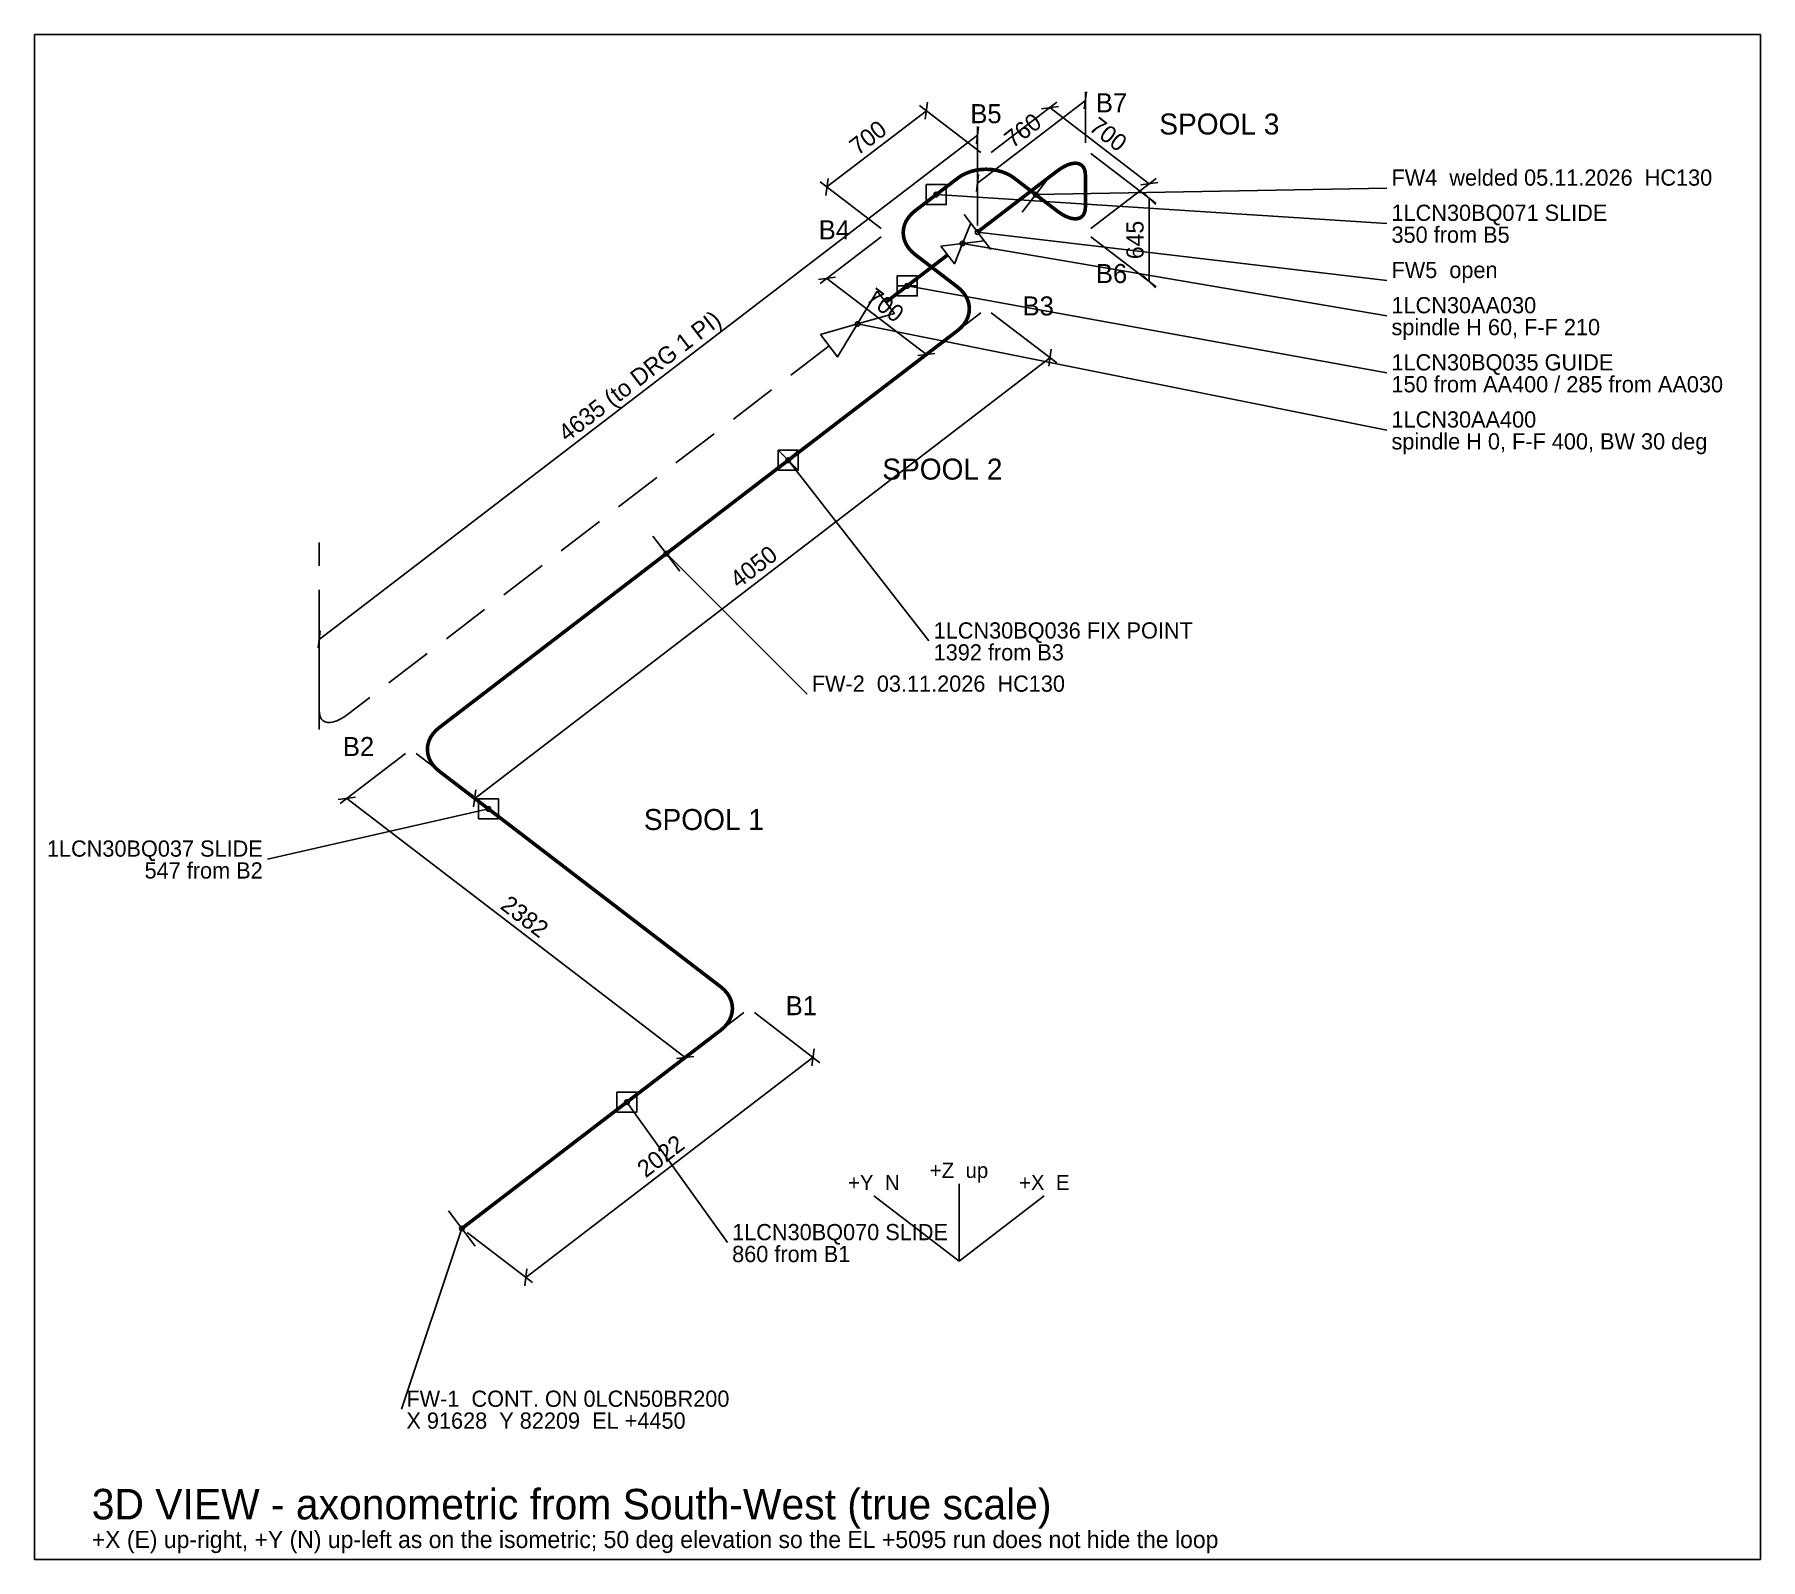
# Model space of a CAD drawing. Extents: x 0 to 61455, y 30 to 7631.
# Drawn here: x 30337 to 38930, y 38 to 7631 of the extents above; entities that cross this region are included whole.
import ezdxf
from ezdxf.enums import TextEntityAlignment as Align

# ---------------------------------------------------------------- set-up
doc = ezdxf.new("R2010")
doc.units = 0
doc.header["$LTSCALE"] = 20
doc.linetypes.add('DASHED', pattern=[18, 12, -6])
for name, color, linetype in [('D-DIM', 7, 'CONTINUOUS'), ('D-DRG1-CONTEXT', 9, 'DASHED'), ('D-LEADER', 8, 'CONTINUOUS'), ('D-NORTH', 7, 'CONTINUOUS'), ('D-PIPE-ITEM8', 8, 'CONTINUOUS'), ('D-PIPE-SPOOL1', 5, 'CONTINUOUS'), ('D-PIPE-SPOOL2', 30, 'CONTINUOUS'), ('D-PIPE-SPOOL3', 3, 'CONTINUOUS'), ('D-SUPPORT', 2, 'CONTINUOUS'), ('D-TEXT', 7, 'CONTINUOUS'), ('D-VALVE', 1, 'CONTINUOUS'), ('D-WELD-DONE', 4, 'CONTINUOUS'), ('D-WELD-OPEN', 6, 'CONTINUOUS'), ('FRAME', 7, 'CONTINUOUS')]:
    doc.layers.add(name, color=color, linetype=linetype)

msp = doc.modelspace()

# ---------------------------------------------------------------- texts
at = {"layer": 'D-DIM'}
for s, rotation, p in [('760', 37.4537, (35282.7328, 7120.2653)), ('700', -37.4537, (35656.8069, 7100.5847)), ('700', 37.4537, (34511.9864, 7084.3345)), ('645', 90, (35858.4629, 6608.1651)), ('700', -37.4537, (34546.6493, 6250.1546)), ('4635 (to DRG 1 PI)', 37.4537, (33375.3123, 5896.9278)), ('4050', 37.4537, (33942.7654, 4947.4257)), ('2382', -37.4537, (32751.3051, 3205.3982)), ('2022', 37.4537, (33480.3176, 2012.6294))]:
    msp.add_text(s, height=85.5, rotation=rotation, dxfattribs=at).set_placement(p, align=Align.CENTER)
at = {"layer": 'D-TEXT'}
for s, height, p in [('B7', 95, (35698.7648, 7243.7288)), ('B5', 95, (35073.7901, 7189.7142)), ('B4', 95, (34318.8153, 6611.37)), ('B6', 95, (35698.7648, 6393.6091)), ('B3', 95, (35333.7901, 6232.1973)), ('B2', 95, (31950.0076, 4038.4127)), ('B1', 95, (34154.3359, 2748.1423)), ('+Z  up', 76, (34939.4398, 1937.795)), ('+Y  N', 76, (34515.1757, 1877.1276)), ('+X  E', 76, (35363.7038, 1877.1276))]:
    msp.add_text(s, height=height, dxfattribs=at).set_placement(p, align=Align.CENTER)
for s, p in [('FW4  welded 05.11.2026  HC130', (37092.5148, 6878.6188)), ('1LCN30BQ071 SLIDE', (37092.5148, 6703.1063)), ('350 from B5', (37092.5148, 6594.0938)), ('FW5  open', (37092.5148, 6418.5813)), ('1LCN30AA030', (37092.5148, 6243.0688)), ('spindle H 60, F-F 210', (37092.5148, 6134.0563)), ('1LCN30BQ035 GUIDE', (37092.5148, 5958.5438)), ('150 from AA400 / 285 from AA030', (37092.5148, 5849.5313)), ('1LCN30AA400', (37092.5148, 5674.0188)), ('spindle H 0, F-F 400, BW 30 deg', (37092.5148, 5565.0063)), ('1LCN30BQ036 FIX POINT', (34813.2474, 4623.5479)), ('1392 from B3', (34813.2474, 4514.5354)), ('FW-2  03.11.2026  HC130', (34206.5498, 4358.7906)), ('1LCN30BQ070 SLIDE', (33809.9741, 1627.6641)), ('860 from B1', (33809.9741, 1518.6516)), ('FW-1  CONT. ON 0LCN50BR200', (32188.316, 798.2375)), ('X 91628  Y 82209  EL +4450', (32188.316, 689.225))]:
    msp.add_text(s, height=80.75, dxfattribs=at).set_placement(p)
for s, p in [('1LCN30BQ037 SLIDE', (31473.045, 3537.4788)), ('547 from B2', (31473.045, 3428.4663))]:
    msp.add_text(s, height=80.75, dxfattribs=at).set_placement(p, align=Align.RIGHT)
at = {"layer": 'FRAME'}
for s, height, p in [('3D VIEW - axonometric from South-West (true scale)', 152, (30621.94, 237.5)), ('+X (E) up-right, +Y (N) up-left as on the isometric; 50 deg elevation so the EL +5095 run does not hide the loop', 85.5, (30621.94, 95))]:
    msp.add_text(s, height=height, dxfattribs=at).set_placement(p)
at = {"layer": 'TEXT'}
for s, p in [('SPOOL 3', (35936.4603, 7133.2687)), ('SPOOL 2', (34557.6021, 5415.0172)), ('SPOOL 1', (33370.3698, 3670.2813))]:
    msp.add_text(s, height=104.5, dxfattribs=at).set_placement(p)

# ---------------------------------------------------------------- linework, layer by layer
at = {"layer": 'D-DIM'}
for p, q in [((35574.379, 7345.8566), (35563.1506, 7261.0979)), ((35568.7648, 7092.468), (35568.7648, 7346.2273)), ((34281.8305, 6872.1236), (34776.8052, 7251.2962)), ((35047.3947, 7044.0126), (34742.8683, 7277.2934)), ((34771.191, 7208.9169), (34782.4194, 7293.6756)), ((35568.7648, 7303.4773), (35031.3636, 6891.8041)), ((35100.1854, 7044.0126), (35425.925, 7293.5436)), ((35349.6088, 7261.9323), (35434.3674, 7273.1606)), ((35391.9881, 7267.5465), (35886.9629, 6888.3738)), ((35025.7495, 7087.2562), (35036.9778, 7172.0149)), ((35031.3636, 6680.7948), (35031.3636, 7172.3855)), ((31753.9237, 4618.9709), (35031.3636, 7129.6355)), ((35595.1601, 7038.998), (35920.8997, 6789.467)), ((34552.42, 6664.84), (34247.8936, 6898.1207)), ((34276.2163, 6829.7442), (34287.4446, 6914.5029)), ((35036.9778, 6934.1834), (35025.7495, 6849.4248)), ((35031.3636, 6680.7948), (35031.3636, 6934.5541)), ((35595.1601, 6664.84), (35920.8997, 6914.371)), ((35844.5835, 6882.7596), (35929.3422, 6893.988)), ((35917.1914, 6785.2356), (35856.7343, 6845.6927)), ((35886.9629, 6400.8661), (35886.9629, 6815.4641)), ((34552.42, 6624.4), (34247.8936, 6391.1192)), ((35595.1601, 6624.4), (35920.8997, 6374.869)), ((34324.2098, 6422.7305), (34239.4511, 6411.5022)), ((34776.8052, 6037.9437), (34281.8305, 6417.1164)), ((35917.1914, 6370.6376), (35856.7343, 6431.0946)), ((35047.3947, 6245.2273), (34742.8683, 6011.9466)), ((35100.1854, 6245.2273), (35425.925, 5995.6963)), ((32528.2056, 3827.9088), (35391.9881, 6021.6935)), ((34819.1845, 6043.5579), (34734.4259, 6032.3295)), ((35386.3739, 5979.3141), (35397.6023, 6064.0728)), ((31748.3095, 4576.5915), (31759.5379, 4661.3502)), ((31753.9237, 4170.1302), (31753.9237, 4661.7209)), ((32183.6123, 4051.4427), (31857.8727, 3801.9117)), ((32236.4029, 4051.4427), (32562.1425, 3801.9117)), ((32522.5915, 3785.5295), (32533.8198, 3870.2882)), ((31934.1889, 3833.523), (31849.4302, 3822.2946)), ((33576.1379, 2537.6384), (31891.8095, 3827.9088)), ((33867.9406, 2761.1723), (33542.201, 2511.6413)), ((33920.7313, 2761.1723), (34246.4709, 2511.6413)), ((34206.9198, 2495.2591), (34218.1482, 2580.0178)), ((32782.7641, 1442.3712), (34212.534, 2537.6384)), ((33618.5172, 2543.2526), (33533.7586, 2532.0243)), ((32490.9614, 1665.905), (32816.7009, 1416.374)), ((32777.1499, 1399.9918), (32788.3783, 1484.7505))]:
    msp.add_line(p, q, dxfattribs=at)
at = {"layer": 'D-DRG1-CONTEXT'}
msp.add_lwpolyline([(34292.4371, 6081.4942), (31895.3451, 4245.2152), (31876.8859, 4232.1745), (31858.7425, 4221.5565), (31841.2255, 4213.543), (31824.6344, 4208.2711), (31809.2532, 4205.831), (31795.3451, 4206.2644), (31783.148, 4209.5639), (31772.8706, 4215.6731), (31764.6888, 4224.4874), (31758.7425, 4235.856), (31755.1336, 4249.5844), (31753.9237, 4265.4377), (31753.9237, 5101.0616)], dxfattribs=at)
at = {"layer": 'D-LEADER'}
for p, q in [((34826.3027, 6834.2063), (37068.7648, 6690.9938)), ((35321.2774, 6834.2063), (37068.7648, 6866.5063)), ((35031.3636, 6647.5448), (37068.7648, 6406.4688)), ((34957.1174, 6590.6689), (37068.7648, 6230.9563)), ((34681.3458, 6379.4156), (37068.7648, 5946.4313)), ((34433.8584, 6189.8292), (37068.7648, 5661.9063)), ((34089.4974, 5511.4354), (34789.4974, 4611.4354)), ((33482.7998, 5046.6781), (34182.7998, 4346.6781)), ((32596.795, 3775.3663), (31496.795, 3525.3663)), ((33286.2241, 2315.5516), (33786.2241, 1615.5516)), ((32464.566, 1686.125), (32164.566, 786.125))]:
    msp.add_line(p, q, dxfattribs=at)
for centre in [(34826.3027, 6834.2063), (35321.2774, 6834.2063), (35031.3636, 6647.5448), (34957.1174, 6590.6689), (34681.3458, 6379.4156), (34433.8584, 6189.8292), (34089.4974, 5511.4354), (33482.7998, 5046.6781), (32596.795, 3775.3663), (33286.2241, 2315.5516), (32464.566, 1686.125)]:
    msp.add_circle(centre, 11.4, dxfattribs=at)
at = {"layer": 'D-NORTH'}
for q in [(34939.4398, 1909.295), (34515.1757, 1848.6276), (35363.7038, 1848.6276)]:
    msp.add_line((34939.4398, 1523.6224), q, dxfattribs=at)
at = {"layer": 'D-PIPE-ITEM8', "const_width": 18}
msp.add_lwpolyline([(34882.8712, 6533.793), (34575.2798, 6298.1643)], dxfattribs=at)
at = {"layer": 'D-PIPE-SPOOL1', "const_width": 18}
msp.add_lwpolyline([(32464.566, 1686.125), (33752.9146, 2673.0573), (33770.1639, 2688.1246), (33784.6983, 2704.7879), (33796.2691, 2722.7618), (33804.6784, 2741.7389), (33809.7822, 2761.3945), (33811.4932, 2781.3923), (33809.7822, 2801.3901), (33804.6784, 2821.0457), (33796.2691, 2840.0228), (33784.6983, 2857.9967), (33770.1639, 2874.66), (33752.9146, 2889.7273), (32351.4289, 3963.3276), (32334.1796, 3978.395), (32319.6452, 3995.0582), (32308.0744, 4013.0322), (32299.6651, 4032.0093), (32294.5613, 4051.6649), (32292.8503, 4071.6627), (32294.5613, 4091.6604), (32299.6651, 4111.316), (32308.0744, 4130.2932), (32319.6452, 4148.2671), (32334.1796, 4164.9303), (32351.4289, 4179.9977), (33482.7998, 5046.6781)], dxfattribs=at)
at = {"layer": 'D-PIPE-SPOOL2', "const_width": 18}
msp.add_lwpolyline([(33482.7998, 5046.6781), (34932.3687, 6157.1123), (34949.618, 6172.1797), (34964.1524, 6188.8429), (34975.7232, 6206.8168), (34984.1325, 6225.7939), (34989.2363, 6245.4495), (34990.9473, 6265.4473), (34989.2363, 6285.4451), (34984.1325, 6305.1007), (34975.7232, 6324.0778), (34964.1524, 6342.0518), (34949.618, 6358.715), (34932.3687, 6373.7824), (34720.2367, 6536.2849), (34702.9874, 6551.3523), (34688.4529, 6568.0155), (34676.8821, 6585.9895), (34668.4729, 6604.9666), (34663.369, 6624.6222), (34661.658, 6644.62), (34663.369, 6664.6177), (34668.4729, 6684.2733), (34676.8821, 6703.2505), (34688.4529, 6721.2244), (34702.9874, 6737.8876), (34720.2367, 6752.955), (34932.3687, 6915.4576), (34952.0378, 6928.6713), (34973.7901, 6939.8053), (34997.2534, 6948.6691), (35022.0262, 6955.111), (35047.6848, 6959.0207), (35073.7901, 6960.3314), (35099.8953, 6959.0207), (35125.5539, 6955.111), (35150.3267, 6948.6691), (35173.7901, 6939.8053), (35195.5423, 6928.6713), (35215.2114, 6915.4576), (35321.2774, 6834.2063)], dxfattribs=at)
at = {"layer": 'D-PIPE-SPOOL3', "const_width": 18}
msp.add_lwpolyline([(35321.2774, 6834.2063), (35427.3434, 6752.955), (35445.8026, 6739.9143), (35463.946, 6729.2963), (35481.4631, 6721.2828), (35498.0541, 6716.0109), (35513.4353, 6713.5708), (35527.3434, 6714.0042), (35539.5406, 6717.3037), (35549.8179, 6723.4129), (35557.9997, 6732.2272), (35563.946, 6743.5958), (35567.5549, 6757.3242), (35568.7648, 6773.1775), (35568.7648, 6930.6605), (35567.5549, 6946.5138), (35563.946, 6960.2422), (35557.9997, 6971.6108), (35549.8179, 6980.4251), (35539.5406, 6986.5342), (35527.3434, 6989.8337), (35513.4353, 6990.2671), (35498.0541, 6987.827), (35481.4631, 6982.5551), (35463.946, 6974.5416), (35445.8026, 6963.9237), (35427.3434, 6950.8829), (35031.3636, 6647.5448)], dxfattribs=at)
at = {"layer": 'D-SUPPORT'}
for p, q in [((34631.3458, 6379.4156), (34731.3458, 6379.4156)), ((34039.4974, 5461.4354), (34139.4974, 5561.4354)), ((34139.4974, 5461.4354), (34039.4974, 5561.4354))]:
    msp.add_line(p, q, dxfattribs=at)
for points in [[(34776.3027, 6784.2063), (34876.3027, 6784.2063), (34876.3027, 6884.2063), (34776.3027, 6884.2063)], [(34631.3458, 6329.4156), (34731.3458, 6329.4156), (34731.3458, 6429.4156), (34631.3458, 6429.4156)], [(34039.4974, 5461.4354), (34139.4974, 5461.4354), (34139.4974, 5561.4354), (34039.4974, 5561.4354)], [(32546.795, 3725.3663), (32646.795, 3725.3663), (32646.795, 3825.3663), (32546.795, 3825.3663)], [(33236.2241, 2265.5516), (33336.2241, 2265.5516), (33336.2241, 2365.5516), (33236.2241, 2365.5516)]]:
    msp.add_lwpolyline(points, close=True, dxfattribs=at)
at = {"layer": 'D-VALVE'}
for points in [[(34997.917, 6691.2063), (34957.1174, 6590.6689), (35064.8103, 6603.8833)], [(34849.4246, 6577.4545), (34957.1174, 6590.6689), (34916.3178, 6490.1315)], [(34532.7113, 6353.7334), (34433.8584, 6189.8292), (34617.8482, 6242.5952)], [(34249.8686, 6137.0633), (34433.8584, 6189.8292), (34335.0055, 6025.9251)]]:
    msp.add_lwpolyline(points, close=True, dxfattribs=at)
at = {"layer": 'D-WELD-DONE'}
for p, q in [((35254.3842, 6746.8834), (35388.1707, 6921.5292)), ((33549.693, 4959.3551), (33415.9066, 5134.001))]:
    msp.add_line(p, q, dxfattribs=at)
at = {"layer": 'D-WELD-OPEN'}
for p, q in [((34964.4704, 6734.8677), (35098.2569, 6560.2219)), ((32531.4593, 1598.8021), (32397.6728, 1773.4479))]:
    msp.add_line(p, q, dxfattribs=at)
at = {"layer": 'FRAME'}
msp.add_lwpolyline([(30336.94, 38), (38929.5298, 38), (38929.5298, 7631.2273), (30336.94, 7631.2273)], close=True, dxfattribs=at)

msp.set_redraw_order([(e.dxf.handle, doc.entitydb.next_handle()) for e in msp.query("TEXT MTEXT ATTDEF DIMENSION ARC_DIMENSION")])  # texts and dimensions are drawn at this point

doc.saveas('drawing.dxf')
